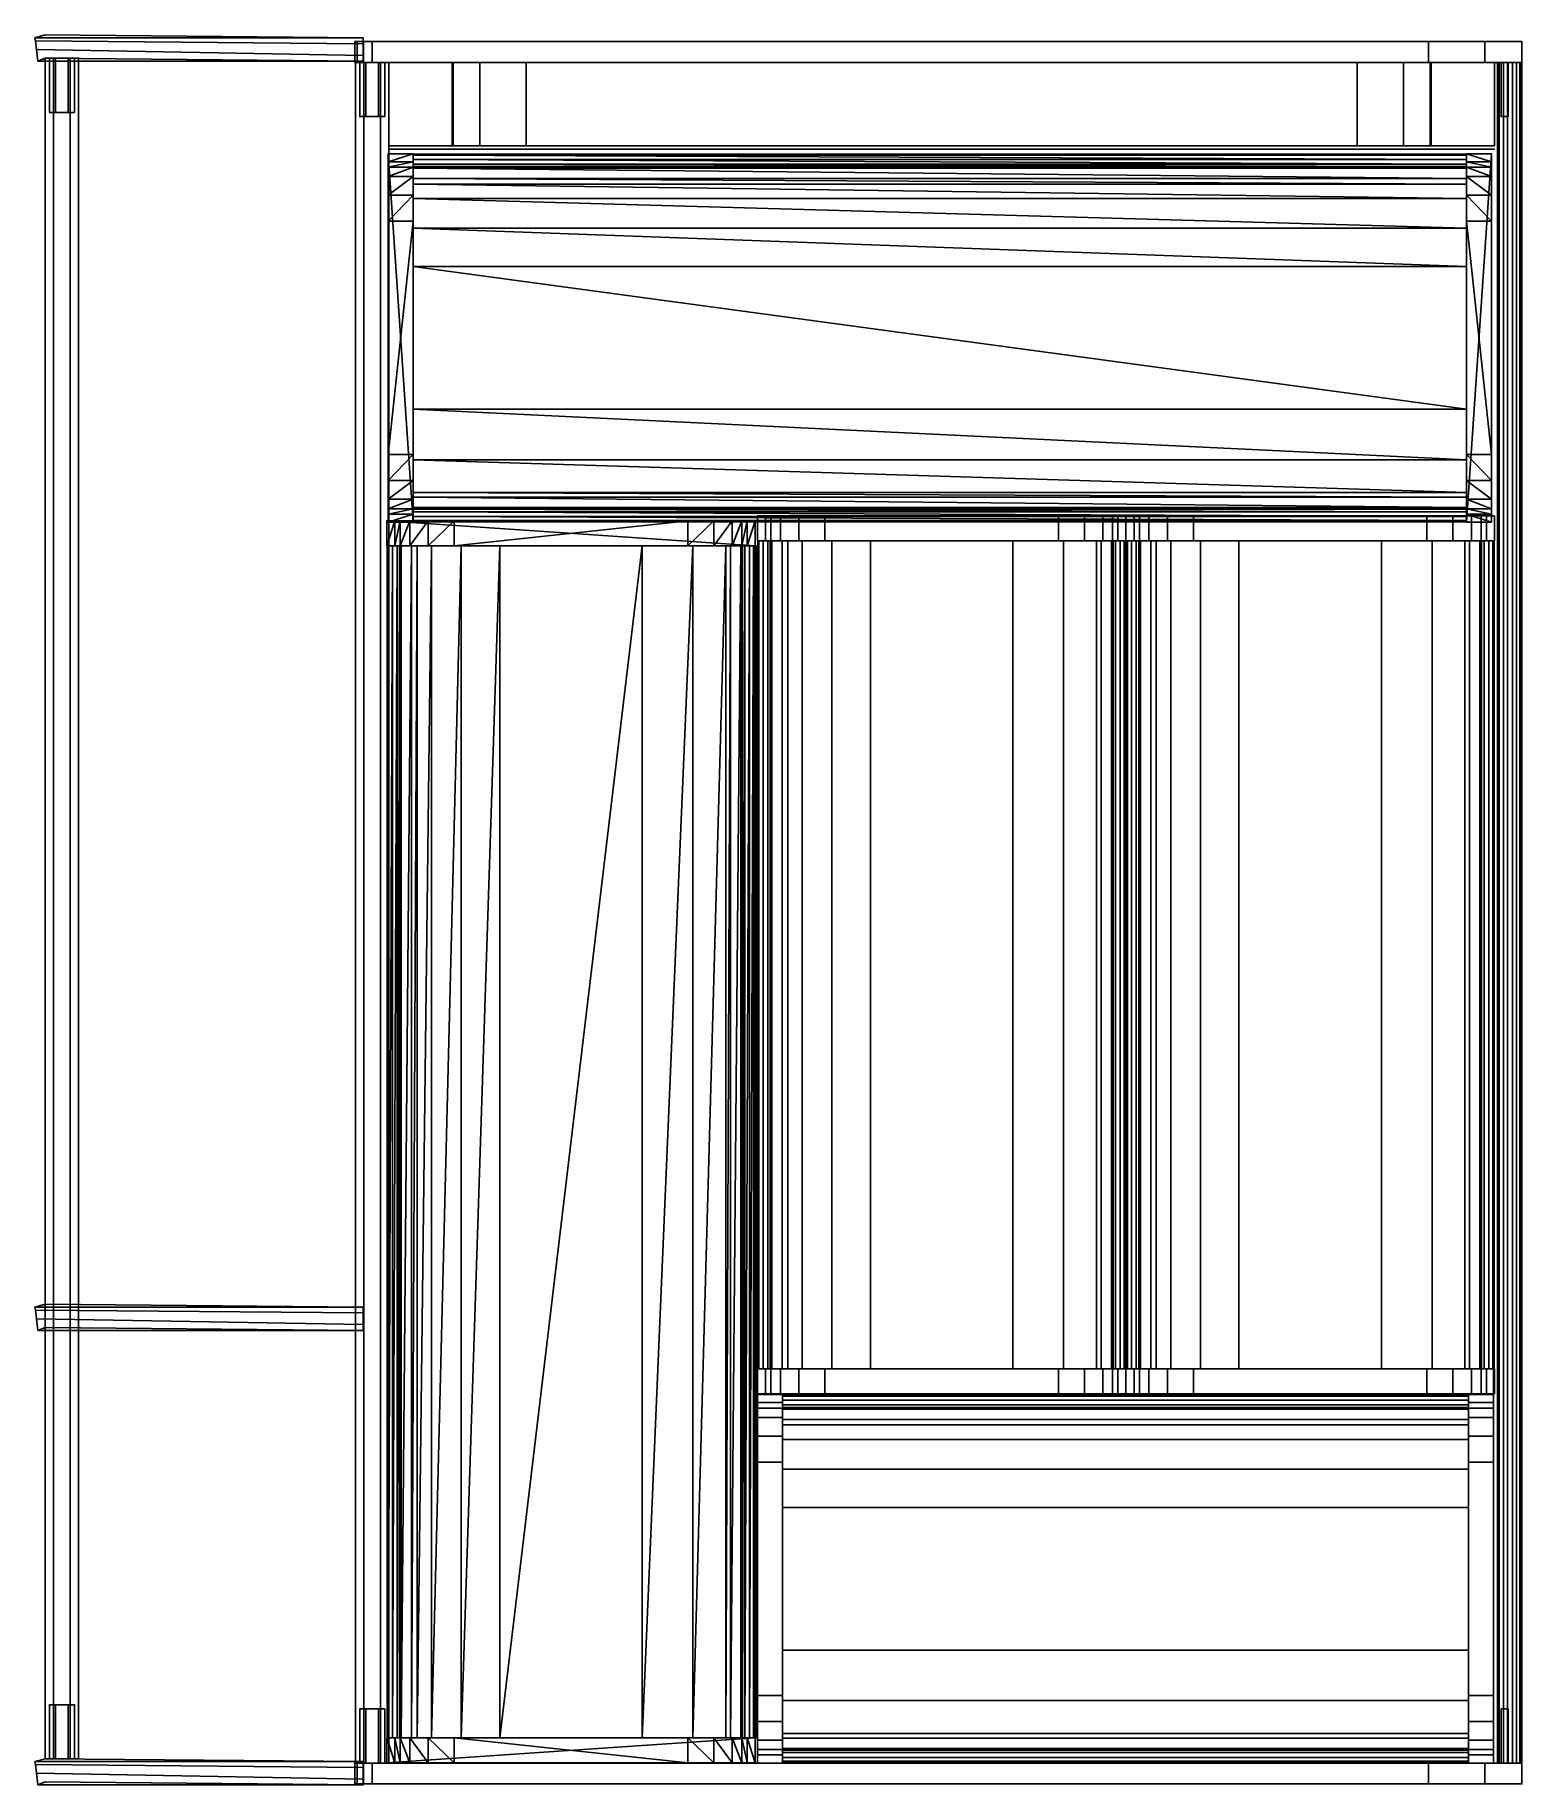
# Model space of a CAD drawing. Extents: x -2 to 354, y -420 to 0.
import ezdxf

# ---------------------------------------------------------------- set-up
doc = ezdxf.new("R2010")
doc.units = 0
doc.layers.get('0').update_dxf_attribs({"linetype": 'CONTINUOUS'})
doc.layers.add('CINZA', color=253, linetype='CONTINUOUS')
doc.layers.add('PRETO', color=253, linetype='CONTINUOUS')

# ---------------------------------------------------------------- blocks, each defined once
blk = doc.blocks.new('DFD')
at = {"layer": 'CINZA'}
for points in [[(266.11, -922.33, 57.09), (13.46, -922.33, 57.09), (266.11, -922.2, 58.08), (266.11, -922.33, 57.09)], [(266.11, -922.2, 58.08), (13.46, -922.33, 57.09), (13.46, -922.2, 58.08), (266.11, -922.2, 58.08)], [(13.46, -922.2, 58.08), (266.11, -922.2, 58.08), (266.11, -922.49, 59.19), (13.46, -922.2, 58.08)], [(13.46, -922.2, 58.08), (266.11, -922.49, 59.19), (13.46, -922.49, 59.19), (13.46, -922.2, 58.08)], [(266.11, -922.49, 59.19), (13.46, -922.49, 59.19), (266.11, -923.48, 59.77), (266.11, -922.49, 59.19)], [(266.11, -923.48, 59.77), (13.46, -922.49, 59.19), (13.46, -923.48, 59.77), (266.11, -923.48, 59.77)], [(266.11, -923.48, 59.77), (13.46, -923.48, 59.77), (266.11, -924.61, 59.91), (266.11, -923.48, 59.77)], [(13.46, -923.48, 59.77), (266.11, -924.61, 59.91), (13.46, -924.61, 59.91), (13.46, -923.48, 59.77)], [(13.46, -924.61, 59.91), (266.11, -924.61, 59.91), (266.11, -925.21, 59.71), (13.46, -924.61, 59.91)], [(13.46, -924.61, 59.91), (266.11, -925.21, 59.71), (13.46, -925.21, 59.71), (13.46, -924.61, 59.91)], [(266.11, -925.21, 59.71), (13.46, -925.21, 59.71), (266.11, -925.6, 59.04), (266.11, -925.21, 59.71)], [(266.11, -925.6, 59.04), (13.46, -925.21, 59.71), (13.46, -925.6, 59.04), (266.11, -925.6, 59.04)], [(266.11, -925.6, 59.04), (13.46, -925.6, 59.04), (266.11, -928.08, 40.79), (266.11, -925.6, 59.04)], [(266.11, -928.08, 40.79), (13.46, -925.6, 59.04), (13.46, -928.08, 40.79), (266.11, -928.08, 40.79)], [(266.11, -928.08, 40.79), (13.46, -928.08, 40.79), (266.11, -929.4, 31.09), (266.11, -928.08, 40.79)], [(266.11, -929.4, 31.09), (13.46, -929.4, 31.09), (266.11, -932.87, 22.27), (266.11, -929.4, 31.09)], [(266.11, -932.87, 22.27), (13.46, -929.4, 31.09), (13.46, -932.87, 22.27), (266.11, -932.87, 22.27)], [(266.11, -932.87, 22.27), (13.46, -932.87, 22.27), (266.11, -940.01, 16.03), (266.11, -932.87, 22.27)], [(266.11, -940.01, 16.03), (13.46, -932.87, 22.27), (13.46, -940.01, 16.03), (266.11, -940.01, 16.03)], [(266.11, -940.01, 16.03), (13.46, -940.01, 16.03), (266.11, -949.22, 13.79), (266.11, -940.01, 16.03)], [(266.11, -949.22, 13.79), (13.46, -940.01, 16.03), (13.46, -949.22, 13.79), (266.11, -949.22, 13.79)], [(266.11, -949.22, 13.79), (13.46, -949.22, 13.79), (266.11, -983.42, 13.79), (266.11, -949.22, 13.79)], [(266.11, -983.42, 13.79), (13.46, -949.22, 13.79), (13.46, -983.42, 13.79), (266.11, -983.42, 13.79)], [(266.11, -983.42, 13.79), (13.46, -983.42, 13.79), (266.11, -995.54, 17.94), (266.11, -983.42, 13.79)], [(266.11, -995.54, 17.94), (13.46, -983.42, 13.79), (13.46, -995.54, 17.94), (266.11, -995.54, 17.94)], [(266.11, -995.54, 17.94), (13.46, -995.54, 17.94), (266.11, -1003.43, 28.02), (266.11, -995.54, 17.94)], [(266.11, -1003.43, 28.02), (13.46, -995.54, 17.94), (13.46, -1003.43, 28.03), (266.11, -1003.43, 28.02)], [(266.11, -1003.43, 28.02), (13.46, -1003.43, 28.03), (266.11, -1004.56, 40.79), (266.11, -1003.43, 28.02)], [(266.11, -1004.56, 40.79), (13.46, -1003.43, 28.03), (13.46, -1004.56, 40.79), (266.11, -1004.56, 40.79)], [(266.11, -1004.56, 40.79), (13.46, -1004.56, 40.79), (266.11, -1007.04, 59.04), (266.11, -1004.56, 40.79)], [(266.11, -1007.04, 59.04), (13.46, -1004.56, 40.79), (13.46, -1007.04, 59.04), (266.11, -1007.04, 59.04)], [(266.11, -1007.04, 59.04), (13.46, -1007.04, 59.04), (266.11, -1007.43, 59.71), (266.11, -1007.04, 59.04)], [(266.11, -1007.43, 59.71), (13.46, -1007.04, 59.04), (13.46, -1007.43, 59.71), (266.11, -1007.43, 59.71)], [(266.11, -1007.43, 59.71), (13.46, -1007.43, 59.71), (266.11, -1008.03, 59.91), (266.11, -1007.43, 59.71)], [(266.11, -1008.03, 59.91), (13.46, -1007.43, 59.71), (13.46, -1008.03, 59.91), (266.11, -1008.03, 59.91)], [(13.46, -1008.03, 59.91), (266.11, -1008.03, 59.91), (266.11, -1009.16, 59.77), (13.46, -1008.03, 59.91)], [(13.46, -1008.03, 59.91), (266.11, -1009.16, 59.77), (13.46, -1009.16, 59.77), (13.46, -1008.03, 59.91)], [(266.11, -1009.16, 59.77), (13.46, -1009.16, 59.77), (266.11, -1010.09, 59.27), (266.11, -1009.16, 59.77)], [(266.11, -1010.09, 59.27), (13.46, -1009.16, 59.77), (13.46, -1010.09, 59.27), (266.11, -1010.09, 59.27)], [(266.11, -1010.09, 59.27), (13.46, -1010.09, 59.27), (266.11, -1010.44, 58.08), (266.11, -1010.09, 59.27)], [(266.11, -1010.44, 58.08), (13.46, -1010.09, 59.27), (13.46, -1010.44, 58.08), (266.11, -1010.44, 58.08)], [(13.46, -1010.44, 58.08), (266.11, -1010.44, 58.08), (266.11, -1010.31, 57.09), (13.46, -1010.44, 58.08)], [(13.46, -1010.44, 58.08), (266.11, -1010.31, 57.09), (13.46, -1010.31, 57.09), (13.46, -1010.44, 58.08)]]:
    blk.add_3dface(points, dxfattribs=at)
at = {"layer": 'PRETO'}
for points in [[(7.46, -1010.52, 54.2), (7.46, -922.12, 54.2), (7.46, -924.06, 40.37), (7.46, -1010.52, 54.2)], [(7.46, -1010.52, 60.3), (7.46, -922.12, 60.3), (7.46, -1010.52, 54.2), (7.46, -1010.52, 60.3)], [(7.46, -1010.52, 54.2), (7.46, -922.12, 60.3), (7.46, -922.12, 54.2), (7.46, -1010.52, 54.2)], [(13.46, -922.12, 60.3), (7.46, -922.12, 60.3), (7.46, -922.12, 54.2), (13.46, -922.12, 60.3)], [(13.46, -922.12, 60.3), (7.46, -922.12, 54.2), (13.46, -922.12, 54.2), (13.46, -922.12, 60.3)], [(7.46, -922.12, 54.2), (13.46, -922.12, 54.2), (7.46, -924.06, 40.37), (7.46, -922.12, 54.2)], [(7.46, -924.06, 40.37), (13.46, -922.12, 54.2), (13.46, -924.06, 40.37), (7.46, -924.06, 40.37)], [(7.46, -1010.52, 60.3), (13.46, -1010.52, 60.3), (7.46, -922.12, 60.3), (7.46, -1010.52, 60.3)], [(7.46, -922.12, 60.3), (13.46, -1010.52, 60.3), (13.46, -922.12, 60.3), (7.46, -922.12, 60.3)], [(13.46, -922.12, 60.3), (7.46, -922.12, 60.3), (7.46, -922.12, 54.2), (13.46, -922.12, 60.3)], [(13.46, -922.12, 60.3), (7.46, -922.12, 54.2), (13.46, -922.12, 54.2), (13.46, -922.12, 60.3)], [(13.46, -922.12, 54.2), (13.46, -1010.52, 54.2), (13.46, -924.06, 40.37), (13.46, -922.12, 54.2)], [(13.46, -922.12, 60.3), (13.46, -1010.52, 60.3), (13.46, -1010.52, 54.2), (13.46, -922.12, 60.3)], [(13.46, -922.12, 60.3), (13.46, -1010.52, 54.2), (13.46, -922.12, 54.2), (13.46, -922.12, 60.3)], [(266.11, -1010.52, 54.2), (266.11, -922.12, 54.2), (266.11, -924.06, 40.37), (266.11, -1010.52, 54.2)], [(266.11, -1010.52, 60.3), (266.11, -922.12, 60.3), (266.11, -1010.52, 54.2), (266.11, -1010.52, 60.3)], [(266.11, -1010.52, 54.2), (266.11, -922.12, 60.3), (266.11, -922.12, 54.2), (266.11, -1010.52, 54.2)], [(266.11, -922.12, 60.3), (272.11, -922.12, 60.3), (272.11, -922.12, 54.2), (266.11, -922.12, 60.3)], [(266.11, -922.12, 60.3), (272.11, -922.12, 54.2), (266.11, -922.12, 54.2), (266.11, -922.12, 60.3)], [(266.11, -922.12, 54.2), (272.11, -922.12, 54.2), (272.11, -924.06, 40.37), (266.11, -922.12, 54.2)], [(266.11, -922.12, 54.2), (272.11, -924.06, 40.37), (266.11, -924.06, 40.37), (266.11, -922.12, 54.2)], [(266.11, -1010.52, 60.3), (272.11, -1010.52, 60.3), (272.11, -922.12, 60.3), (266.11, -1010.52, 60.3)], [(266.11, -1010.52, 60.3), (272.11, -922.12, 60.3), (266.11, -922.12, 60.3), (266.11, -1010.52, 60.3)], [(266.11, -922.12, 60.3), (272.11, -922.12, 60.3), (272.11, -922.12, 54.2), (266.11, -922.12, 60.3)], [(266.11, -922.12, 60.3), (272.11, -922.12, 54.2), (266.11, -922.12, 54.2), (266.11, -922.12, 60.3)], [(272.11, -922.12, 54.2), (272.11, -1010.52, 54.2), (272.11, -924.06, 40.37), (272.11, -922.12, 54.2)], [(272.11, -922.12, 60.3), (272.11, -1010.52, 60.3), (272.11, -1010.52, 54.2), (272.11, -922.12, 60.3)], [(272.11, -922.12, 60.3), (272.11, -1010.52, 54.2), (272.11, -922.12, 54.2), (272.11, -922.12, 60.3)], [(7.46, -1008.58, 40.37), (7.46, -924.06, 40.37), (7.46, -1007.29, 31.2), (7.46, -1008.58, 40.37)], [(7.46, -1007.29, 31.2), (7.46, -924.06, 40.37), (7.46, -925.35, 31.2), (7.46, -1007.29, 31.2)], [(7.46, -1010.52, 54.2), (7.46, -924.06, 40.37), (7.46, -1008.58, 40.37), (7.46, -1010.52, 54.2)], [(7.46, -924.06, 40.37), (13.46, -924.06, 40.37), (7.46, -925.35, 31.2), (7.46, -924.06, 40.37)], [(7.46, -925.35, 31.2), (13.46, -924.06, 40.37), (13.46, -925.35, 31.2), (7.46, -925.35, 31.2)], [(7.46, -925.35, 31.2), (13.46, -925.35, 31.2), (7.46, -927.63, 23.71), (7.46, -925.35, 31.2)], [(7.46, -927.63, 23.71), (13.46, -925.35, 31.2), (13.46, -927.63, 23.71), (7.46, -927.63, 23.71)], [(7.46, -1007.29, 31.2), (7.46, -925.35, 31.2), (7.46, -927.63, 23.71), (7.46, -1007.29, 31.2)], [(7.46, -927.63, 23.71), (13.46, -927.63, 23.71), (7.46, -932.09, 17.28), (7.46, -927.63, 23.71)], [(7.46, -932.09, 17.28), (13.46, -927.63, 23.71), (13.46, -932.09, 17.28), (7.46, -932.09, 17.28)], [(7.46, -1007.29, 31.2), (7.46, -927.63, 23.71), (7.46, -1005.01, 23.71), (7.46, -1007.29, 31.2)], [(7.46, -1005.01, 23.71), (7.46, -927.63, 23.71), (7.46, -932.09, 17.28), (7.46, -1005.01, 23.71)], [(13.46, -924.06, 40.37), (13.46, -1008.58, 40.37), (13.46, -1007.29, 31.2), (13.46, -924.06, 40.37)], [(13.46, -924.06, 40.37), (13.46, -1007.29, 31.2), (13.46, -925.35, 31.2), (13.46, -924.06, 40.37)], [(13.46, -924.06, 40.37), (13.46, -1010.52, 54.2), (13.46, -1008.58, 40.37), (13.46, -924.06, 40.37)], [(13.46, -925.35, 31.2), (13.46, -1007.29, 31.2), (13.46, -927.63, 23.71), (13.46, -925.35, 31.2)], [(13.46, -927.63, 23.71), (13.46, -1007.29, 31.2), (13.46, -1005.01, 23.71), (13.46, -927.63, 23.71)], [(13.46, -927.63, 23.71), (13.46, -1005.01, 23.71), (13.46, -932.09, 17.28), (13.46, -927.63, 23.71)], [(266.11, -1008.58, 40.37), (266.11, -924.06, 40.37), (266.11, -1007.29, 31.2), (266.11, -1008.58, 40.37)], [(266.11, -1007.29, 31.2), (266.11, -924.06, 40.37), (266.11, -925.35, 31.2), (266.11, -1007.29, 31.2)], [(266.11, -1010.52, 54.2), (266.11, -924.06, 40.37), (266.11, -1008.58, 40.37), (266.11, -1010.52, 54.2)], [(266.11, -924.06, 40.37), (272.11, -924.06, 40.37), (272.11, -925.35, 31.2), (266.11, -924.06, 40.37)], [(266.11, -924.06, 40.37), (272.11, -925.35, 31.2), (266.11, -925.35, 31.2), (266.11, -924.06, 40.37)], [(266.11, -925.35, 31.2), (272.11, -925.35, 31.2), (272.11, -927.63, 23.71), (266.11, -925.35, 31.2)], [(266.11, -925.35, 31.2), (272.11, -927.63, 23.71), (266.11, -927.63, 23.71), (266.11, -925.35, 31.2)], [(266.11, -1007.29, 31.2), (266.11, -925.35, 31.2), (266.11, -927.63, 23.71), (266.11, -1007.29, 31.2)], [(266.11, -927.63, 23.71), (272.11, -927.63, 23.71), (272.11, -932.09, 17.28), (266.11, -927.63, 23.71)], [(266.11, -927.63, 23.71), (272.11, -932.09, 17.28), (266.11, -932.09, 17.28), (266.11, -927.63, 23.71)], [(266.11, -1007.29, 31.2), (266.11, -927.63, 23.71), (266.11, -1005.01, 23.71), (266.11, -1007.29, 31.2)], [(266.11, -1005.01, 23.71), (266.11, -927.63, 23.71), (266.11, -932.09, 17.28), (266.11, -1005.01, 23.71)], [(272.11, -924.06, 40.37), (272.11, -1008.58, 40.37), (272.11, -1007.29, 31.2), (272.11, -924.06, 40.37)], [(272.11, -924.06, 40.37), (272.11, -1007.29, 31.2), (272.11, -925.35, 31.2), (272.11, -924.06, 40.37)], [(272.11, -924.06, 40.37), (272.11, -1010.52, 54.2), (272.11, -1008.58, 40.37), (272.11, -924.06, 40.37)], [(272.11, -925.35, 31.2), (272.11, -1007.29, 31.2), (272.11, -927.63, 23.71), (272.11, -925.35, 31.2)], [(272.11, -927.63, 23.71), (272.11, -1007.29, 31.2), (272.11, -1005.01, 23.71), (272.11, -927.63, 23.71)], [(272.11, -927.63, 23.71), (272.11, -1005.01, 23.71), (272.11, -932.09, 17.28), (272.11, -927.63, 23.71)], [(7.46, -932.09, 17.28), (13.46, -932.09, 17.28), (7.46, -938.32, 12.54), (7.46, -932.09, 17.28)], [(7.46, -938.32, 12.54), (13.46, -932.09, 17.28), (13.46, -938.32, 12.54), (7.46, -938.32, 12.54)], [(7.46, -1005.01, 23.71), (7.46, -932.09, 17.28), (7.46, -1000.55, 17.28), (7.46, -1005.01, 23.71)], [(7.46, -1000.55, 17.28), (7.46, -932.09, 17.28), (7.46, -938.32, 12.54), (7.46, -1000.55, 17.28)], [(13.46, -932.09, 17.28), (13.46, -1005.01, 23.71), (13.46, -1000.55, 17.28), (13.46, -932.09, 17.28)], [(13.46, -932.09, 17.28), (13.46, -1000.55, 17.28), (13.46, -938.32, 12.54), (13.46, -932.09, 17.28)], [(266.11, -932.09, 17.28), (272.11, -932.09, 17.28), (272.11, -938.32, 12.54), (266.11, -932.09, 17.28)], [(266.11, -932.09, 17.28), (272.11, -938.32, 12.54), (266.11, -938.32, 12.54), (266.11, -932.09, 17.28)], [(266.11, -1005.01, 23.71), (266.11, -932.09, 17.28), (266.11, -1000.55, 17.28), (266.11, -1005.01, 23.71)], [(266.11, -1000.55, 17.28), (266.11, -932.09, 17.28), (266.11, -938.32, 12.54), (266.11, -1000.55, 17.28)], [(272.11, -932.09, 17.28), (272.11, -1005.01, 23.71), (272.11, -1000.55, 17.28), (272.11, -932.09, 17.28)], [(272.11, -932.09, 17.28), (272.11, -1000.55, 17.28), (272.11, -938.32, 12.54), (272.11, -932.09, 17.28)], [(7.46, -938.32, 12.54), (13.46, -938.32, 12.54), (7.46, -994.32, 12.54), (7.46, -938.32, 12.54)], [(7.46, -994.32, 12.54), (13.46, -938.32, 12.54), (13.46, -994.32, 12.54), (7.46, -994.32, 12.54)], [(7.46, -1000.55, 17.28), (7.46, -938.32, 12.54), (7.46, -994.32, 12.54), (7.46, -1000.55, 17.28)], [(13.46, -938.32, 12.54), (13.46, -1000.55, 17.28), (13.46, -994.32, 12.54), (13.46, -938.32, 12.54)], [(266.11, -938.32, 12.54), (272.11, -938.32, 12.54), (272.11, -994.32, 12.54), (266.11, -938.32, 12.54)], [(266.11, -938.32, 12.54), (272.11, -994.32, 12.54), (266.11, -994.32, 12.54), (266.11, -938.32, 12.54)], [(266.11, -1000.55, 17.28), (266.11, -938.32, 12.54), (266.11, -994.32, 12.54), (266.11, -1000.55, 17.28)], [(272.11, -938.32, 12.54), (272.11, -1000.55, 17.28), (272.11, -994.32, 12.54), (272.11, -938.32, 12.54)], [(7.46, -994.32, 12.54), (13.46, -994.32, 12.54), (7.46, -1000.55, 17.28), (7.46, -994.32, 12.54)], [(7.46, -1000.55, 17.28), (13.46, -994.32, 12.54), (13.46, -1000.55, 17.28), (7.46, -1000.55, 17.28)], [(266.11, -994.32, 12.54), (272.11, -994.32, 12.54), (272.11, -1000.55, 17.28), (266.11, -994.32, 12.54)], [(266.11, -994.32, 12.54), (272.11, -1000.55, 17.28), (266.11, -1000.55, 17.28), (266.11, -994.32, 12.54)], [(7.46, -1000.55, 17.28), (13.46, -1000.55, 17.28), (7.46, -1005.01, 23.71), (7.46, -1000.55, 17.28)], [(7.46, -1005.01, 23.71), (13.46, -1000.55, 17.28), (13.46, -1005.01, 23.71), (7.46, -1005.01, 23.71)], [(266.11, -1000.55, 17.28), (272.11, -1000.55, 17.28), (272.11, -1005.01, 23.71), (266.11, -1000.55, 17.28)], [(266.11, -1000.55, 17.28), (272.11, -1005.01, 23.71), (266.11, -1005.01, 23.71), (266.11, -1000.55, 17.28)], [(7.46, -1004.52, 54.2), (7.46, -1010.52, 54.2), (7.46, -1010.52, 60.3), (7.46, -1004.52, 54.2)], [(7.46, -1004.52, 54.2), (7.46, -1010.52, 60.3), (7.46, -1004.52, 60.3), (7.46, -1004.52, 54.2)], [(7.46, -1005.01, 23.71), (13.46, -1005.01, 23.71), (7.46, -1007.29, 31.2), (7.46, -1005.01, 23.71)], [(7.46, -1007.29, 31.2), (13.46, -1005.01, 23.71), (13.46, -1007.29, 31.2), (7.46, -1007.29, 31.2)], [(13.46, -1007.29, 31.2), (7.46, -1007.29, 31.2), (7.46, -1008.58, 40.37), (13.46, -1007.29, 31.2)], [(13.46, -1007.29, 31.2), (7.46, -1008.58, 40.37), (13.46, -1008.58, 40.37), (13.46, -1007.29, 31.2)], [(266.11, -1005.01, 23.71), (272.11, -1005.01, 23.71), (272.11, -1007.29, 31.2), (266.11, -1005.01, 23.71)], [(266.11, -1005.01, 23.71), (272.11, -1007.29, 31.2), (266.11, -1007.29, 31.2), (266.11, -1005.01, 23.71)], [(266.11, -1007.29, 31.2), (272.11, -1007.29, 31.2), (272.11, -1008.58, 40.37), (266.11, -1007.29, 31.2)], [(266.11, -1007.29, 31.2), (272.11, -1008.58, 40.37), (266.11, -1008.58, 40.37), (266.11, -1007.29, 31.2)], [(13.46, -1008.58, 40.37), (7.46, -1008.58, 40.37), (7.46, -1010.52, 54.2), (13.46, -1008.58, 40.37)], [(13.46, -1008.58, 40.37), (7.46, -1010.52, 54.2), (13.46, -1010.52, 54.2), (13.46, -1008.58, 40.37)], [(13.46, -1010.52, 54.2), (7.46, -1010.52, 54.2), (7.46, -1010.52, 60.3), (13.46, -1010.52, 54.2)], [(13.46, -1010.52, 54.2), (7.46, -1010.52, 60.3), (13.46, -1010.52, 60.3), (13.46, -1010.52, 54.2)], [(266.11, -1008.58, 40.37), (272.11, -1008.58, 40.37), (272.11, -1010.52, 54.2), (266.11, -1008.58, 40.37)], [(266.11, -1008.58, 40.37), (272.11, -1010.52, 54.2), (266.11, -1010.52, 54.2), (266.11, -1008.58, 40.37)], [(266.11, -1010.52, 54.2), (272.11, -1010.52, 54.2), (272.11, -1010.52, 60.3), (266.11, -1010.52, 54.2)], [(266.11, -1010.52, 54.2), (272.11, -1010.52, 60.3), (266.11, -1010.52, 60.3), (266.11, -1010.52, 54.2)]]:
    blk.add_3dface(points, dxfattribs=at)
blk = doc.blocks.new('848')
at = {"layer": 'CINZA'}
for points in [[(-336.04, -317.82, 57.09), (-336.04, -31.8, 57.09), (-336.17, -31.8, 58.08), (-336.04, -317.82, 57.09)], [(-336.04, -317.82, 57.09), (-336.17, -31.8, 58.08), (-336.17, -317.82, 58.08), (-336.04, -317.82, 57.09)], [(-336.17, -31.8, 58.08), (-336.17, -317.82, 58.08), (-335.88, -31.8, 59.19), (-336.17, -31.8, 58.08)], [(-335.88, -31.8, 59.19), (-336.17, -317.82, 58.08), (-335.88, -317.82, 59.19), (-335.88, -31.8, 59.19)], [(-335.88, -31.8, 59.19), (-335.88, -317.82, 59.19), (-334.89, -31.8, 59.77), (-335.88, -31.8, 59.19)], [(-334.89, -31.8, 59.77), (-335.88, -317.82, 59.19), (-334.89, -317.82, 59.77), (-334.89, -31.8, 59.77)], [(-334.89, -317.82, 59.77), (-334.89, -31.8, 59.77), (-333.76, -31.8, 59.91), (-334.89, -317.82, 59.77)], [(-334.89, -317.82, 59.77), (-333.76, -31.8, 59.91), (-333.76, -317.82, 59.91), (-334.89, -317.82, 59.77)], [(-333.76, -31.8, 59.91), (-333.76, -317.82, 59.91), (-333.16, -31.8, 59.71), (-333.76, -31.8, 59.91)], [(-333.16, -31.8, 59.71), (-333.76, -317.82, 59.91), (-333.16, -317.82, 59.71), (-333.16, -31.8, 59.71)], [(-333.16, -31.8, 59.71), (-333.16, -317.82, 59.71), (-332.77, -31.8, 59.04), (-333.16, -31.8, 59.71)], [(-332.77, -31.8, 59.04), (-333.16, -317.82, 59.71), (-332.77, -317.82, 59.04), (-332.77, -31.8, 59.04)], [(-332.77, -31.8, 59.04), (-332.77, -317.82, 59.04), (-330.29, -31.8, 40.79), (-332.77, -31.8, 59.04)], [(-330.29, -31.8, 40.79), (-332.77, -317.82, 59.04), (-330.29, -317.82, 40.79), (-330.29, -31.8, 40.79)], [(-330.29, -31.8, 40.79), (-330.29, -317.82, 40.79), (-328.97, -31.8, 31.09), (-330.29, -31.8, 40.79)], [(-328.97, -31.8, 31.09), (-330.29, -317.82, 40.79), (-328.97, -317.82, 31.09), (-328.97, -31.8, 31.09)], [(-328.97, -31.8, 31.09), (-328.97, -317.82, 31.09), (-325.5, -31.8, 22.27), (-328.97, -31.8, 31.09)], [(-325.5, -31.8, 22.27), (-328.97, -317.82, 31.09), (-325.5, -317.82, 22.27), (-325.5, -31.8, 22.27)], [(-325.5, -31.8, 22.27), (-325.5, -317.82, 22.27), (-318.36, -31.8, 16.03), (-325.5, -31.8, 22.27)], [(-318.36, -31.8, 16.03), (-325.5, -317.82, 22.27), (-318.36, -317.82, 16.03), (-318.36, -31.8, 16.03)], [(-318.36, -31.8, 16.03), (-318.36, -317.82, 16.03), (-309.15, -31.8, 13.79), (-318.36, -31.8, 16.03)], [(-309.15, -31.8, 13.79), (-318.36, -317.82, 16.03), (-309.15, -317.82, 13.79), (-309.15, -31.8, 13.79)], [(-309.15, -31.8, 13.79), (-309.15, -317.82, 13.79), (-274.95, -31.8, 13.79), (-309.15, -31.8, 13.79)], [(-274.95, -31.8, 13.79), (-309.15, -317.82, 13.79), (-274.95, -317.82, 13.79), (-274.95, -31.8, 13.79)], [(-274.95, -31.8, 13.79), (-274.95, -317.82, 13.79), (-262.83, -31.8, 17.94), (-274.95, -31.8, 13.79)], [(-262.83, -31.8, 17.94), (-274.95, -317.82, 13.79), (-262.83, -317.82, 17.94), (-262.83, -31.8, 17.94)], [(-262.83, -31.8, 17.94), (-262.83, -317.82, 17.94), (-254.94, -31.8, 28.02), (-262.83, -31.8, 17.94)], [(-254.94, -31.8, 28.02), (-262.83, -317.82, 17.94), (-254.94, -317.82, 28.03), (-254.94, -31.8, 28.02)], [(-254.94, -31.8, 28.02), (-254.94, -317.82, 28.03), (-253.81, -31.8, 40.79), (-254.94, -31.8, 28.02)], [(-253.81, -31.8, 40.79), (-254.94, -317.82, 28.03), (-253.81, -317.82, 40.79), (-253.81, -31.8, 40.79)], [(-253.81, -31.8, 40.79), (-253.81, -317.82, 40.79), (-251.33, -31.8, 59.04), (-253.81, -31.8, 40.79)], [(-251.33, -31.8, 59.04), (-253.81, -317.82, 40.79), (-251.33, -317.82, 59.04), (-251.33, -31.8, 59.04)], [(-251.33, -31.8, 59.04), (-251.33, -317.82, 59.04), (-250.94, -31.8, 59.71), (-251.33, -31.8, 59.04)], [(-250.94, -31.8, 59.71), (-251.33, -317.82, 59.04), (-250.94, -317.82, 59.71), (-250.94, -31.8, 59.71)], [(-250.94, -31.8, 59.71), (-250.94, -317.82, 59.71), (-250.34, -31.8, 59.91), (-250.94, -31.8, 59.71)], [(-250.94, -317.82, 59.71), (-250.34, -31.8, 59.91), (-250.34, -317.82, 59.91), (-250.94, -317.82, 59.71)], [(-250.34, -31.8, 59.91), (-250.34, -317.82, 59.91), (-249.21, -31.8, 59.77), (-250.34, -31.8, 59.91)], [(-250.34, -317.82, 59.91), (-249.21, -31.8, 59.77), (-249.21, -317.82, 59.77), (-250.34, -317.82, 59.91)], [(-249.21, -31.8, 59.77), (-249.21, -317.82, 59.77), (-248.28, -31.8, 59.27), (-249.21, -31.8, 59.77)], [(-248.28, -31.8, 59.27), (-249.21, -317.82, 59.77), (-248.28, -317.82, 59.27), (-248.28, -31.8, 59.27)], [(-248.28, -317.82, 59.27), (-248.28, -31.8, 59.27), (-247.93, -31.8, 58.08), (-248.28, -317.82, 59.27)], [(-248.28, -317.82, 59.27), (-247.93, -31.8, 58.08), (-247.93, -317.82, 58.08), (-248.28, -317.82, 59.27)], [(-247.93, -31.8, 58.08), (-247.93, -317.82, 58.08), (-248.06, -31.8, 57.09), (-247.93, -31.8, 58.08)], [(-248.06, -31.8, 57.09), (-247.93, -317.82, 58.08), (-248.06, -317.82, 57.09), (-248.06, -31.8, 57.09)], [(-247.77, -31.8, 58.08), (-247.64, -317.82, 57.09), (-247.77, -317.82, 58.08), (-247.77, -31.8, 58.08)], [(-247.77, -317.82, 58.08), (-247.77, -31.8, 58.08), (-247.48, -31.8, 59.19), (-247.77, -317.82, 58.08)], [(-247.77, -317.82, 58.08), (-247.48, -31.8, 59.19), (-247.48, -317.82, 59.19), (-247.77, -317.82, 58.08)]]:
    blk.add_3dface(points, dxfattribs=at)
at = {"layer": 'PRETO'}
for points in [[(-336.25, -25.8, 60.3), (-247.85, -25.8, 60.3), (-247.85, -25.8, 54.2), (-336.25, -25.8, 60.3)], [(-336.25, -25.8, 60.3), (-247.85, -25.8, 54.2), (-336.25, -25.8, 54.2), (-336.25, -25.8, 60.3)], [(-336.25, -25.8, 54.2), (-247.85, -25.8, 54.2), (-334.31, -25.8, 40.37), (-336.25, -25.8, 54.2)], [(-336.25, -31.8, 60.3), (-336.25, -25.8, 60.3), (-336.25, -25.8, 54.2), (-336.25, -31.8, 60.3)], [(-336.25, -31.8, 60.3), (-336.25, -25.8, 54.2), (-336.25, -31.8, 54.2), (-336.25, -31.8, 60.3)], [(-336.25, -31.8, 54.2), (-336.25, -25.8, 54.2), (-334.31, -25.8, 40.37), (-336.25, -31.8, 54.2)], [(-336.25, -31.8, 54.2), (-334.31, -25.8, 40.37), (-334.31, -31.8, 40.37), (-336.25, -31.8, 54.2)], [(-247.85, -31.8, 60.3), (-247.85, -25.8, 60.3), (-336.25, -25.8, 60.3), (-247.85, -31.8, 60.3)], [(-247.85, -31.8, 60.3), (-336.25, -25.8, 60.3), (-336.25, -31.8, 60.3), (-247.85, -31.8, 60.3)], [(-334.31, -25.8, 40.37), (-249.79, -25.8, 40.37), (-251.08, -25.8, 31.2), (-334.31, -25.8, 40.37)], [(-334.31, -25.8, 40.37), (-251.08, -25.8, 31.2), (-333.02, -25.8, 31.2), (-334.31, -25.8, 40.37)], [(-334.31, -25.8, 40.37), (-247.85, -25.8, 54.2), (-249.79, -25.8, 40.37), (-334.31, -25.8, 40.37)], [(-334.31, -31.8, 40.37), (-334.31, -25.8, 40.37), (-333.02, -25.8, 31.2), (-334.31, -31.8, 40.37)], [(-334.31, -31.8, 40.37), (-333.02, -25.8, 31.2), (-333.02, -31.8, 31.2), (-334.31, -31.8, 40.37)], [(-333.02, -31.8, 31.2), (-333.02, -25.8, 31.2), (-330.74, -25.8, 23.71), (-333.02, -31.8, 31.2)], [(-333.02, -31.8, 31.2), (-330.74, -25.8, 23.71), (-330.74, -31.8, 23.71), (-333.02, -31.8, 31.2)], [(-333.02, -25.8, 31.2), (-251.08, -25.8, 31.2), (-330.74, -25.8, 23.71), (-333.02, -25.8, 31.2)], [(-330.74, -31.8, 23.71), (-330.74, -25.8, 23.71), (-326.28, -25.8, 17.28), (-330.74, -31.8, 23.71)], [(-330.74, -31.8, 23.71), (-326.28, -25.8, 17.28), (-326.28, -31.8, 17.28), (-330.74, -31.8, 23.71)], [(-330.74, -25.8, 23.71), (-251.08, -25.8, 31.2), (-253.36, -25.8, 23.71), (-330.74, -25.8, 23.71)], [(-330.74, -25.8, 23.71), (-253.36, -25.8, 23.71), (-326.28, -25.8, 17.28), (-330.74, -25.8, 23.71)], [(-326.28, -31.8, 17.28), (-326.28, -25.8, 17.28), (-320.05, -25.8, 12.54), (-326.28, -31.8, 17.28)], [(-326.28, -31.8, 17.28), (-320.05, -25.8, 12.54), (-320.05, -31.8, 12.54), (-326.28, -31.8, 17.28)], [(-326.28, -25.8, 17.28), (-253.36, -25.8, 23.71), (-257.82, -25.8, 17.28), (-326.28, -25.8, 17.28)], [(-326.28, -25.8, 17.28), (-257.82, -25.8, 17.28), (-320.05, -25.8, 12.54), (-326.28, -25.8, 17.28)], [(-320.05, -31.8, 12.54), (-320.05, -25.8, 12.54), (-264.05, -25.8, 12.54), (-320.05, -31.8, 12.54)], [(-320.05, -31.8, 12.54), (-264.05, -25.8, 12.54), (-264.05, -31.8, 12.54), (-320.05, -31.8, 12.54)], [(-320.05, -25.8, 12.54), (-257.82, -25.8, 17.28), (-264.05, -25.8, 12.54), (-320.05, -25.8, 12.54)], [(-264.05, -31.8, 12.54), (-264.05, -25.8, 12.54), (-257.82, -25.8, 17.28), (-264.05, -31.8, 12.54)], [(-264.05, -31.8, 12.54), (-257.82, -25.8, 17.28), (-257.82, -31.8, 17.28), (-264.05, -31.8, 12.54)], [(-257.82, -31.8, 17.28), (-257.82, -25.8, 17.28), (-253.36, -25.8, 23.71), (-257.82, -31.8, 17.28)], [(-257.82, -31.8, 17.28), (-253.36, -25.8, 23.71), (-253.36, -31.8, 23.71), (-257.82, -31.8, 17.28)], [(-253.36, -31.8, 23.71), (-253.36, -25.8, 23.71), (-251.08, -25.8, 31.2), (-253.36, -31.8, 23.71)], [(-253.36, -31.8, 23.71), (-251.08, -25.8, 31.2), (-251.08, -31.8, 31.2), (-253.36, -31.8, 23.71)], [(-251.08, -31.8, 31.2), (-251.08, -25.8, 31.2), (-249.79, -25.8, 40.37), (-251.08, -31.8, 31.2)], [(-251.08, -31.8, 31.2), (-249.79, -25.8, 40.37), (-249.79, -31.8, 40.37), (-251.08, -31.8, 31.2)], [(-249.79, -31.8, 40.37), (-249.79, -25.8, 40.37), (-247.85, -25.8, 54.2), (-249.79, -31.8, 40.37)], [(-249.79, -31.8, 40.37), (-247.85, -25.8, 54.2), (-247.85, -31.8, 54.2), (-249.79, -31.8, 40.37)], [(-247.85, -31.8, 54.2), (-247.85, -25.8, 54.2), (-247.85, -25.8, 60.3), (-247.85, -31.8, 54.2)], [(-247.85, -31.8, 54.2), (-247.85, -25.8, 60.3), (-247.85, -31.8, 60.3), (-247.85, -31.8, 54.2)], [(-247.85, -31.8, 60.3), (-247.85, -25.8, 60.3), (-247.85, -25.8, 54.2), (-247.85, -31.8, 60.3)], [(-247.85, -31.8, 60.3), (-247.85, -25.8, 54.2), (-247.85, -31.8, 54.2), (-247.85, -31.8, 60.3)], [(-247.85, -31.8, 60.3), (-336.25, -31.8, 60.3), (-247.85, -31.8, 54.2), (-247.85, -31.8, 60.3)], [(-247.85, -31.8, 54.2), (-336.25, -31.8, 60.3), (-336.25, -31.8, 54.2), (-247.85, -31.8, 54.2)], [(-247.85, -31.8, 54.2), (-336.25, -31.8, 54.2), (-334.31, -31.8, 40.37), (-247.85, -31.8, 54.2)], [(-249.79, -31.8, 40.37), (-334.31, -31.8, 40.37), (-251.08, -31.8, 31.2), (-249.79, -31.8, 40.37)], [(-251.08, -31.8, 31.2), (-334.31, -31.8, 40.37), (-333.02, -31.8, 31.2), (-251.08, -31.8, 31.2)], [(-247.85, -31.8, 54.2), (-334.31, -31.8, 40.37), (-249.79, -31.8, 40.37), (-247.85, -31.8, 54.2)], [(-251.08, -31.8, 31.2), (-333.02, -31.8, 31.2), (-330.74, -31.8, 23.71), (-251.08, -31.8, 31.2)], [(-251.08, -31.8, 31.2), (-330.74, -31.8, 23.71), (-253.36, -31.8, 23.71), (-251.08, -31.8, 31.2)], [(-253.36, -31.8, 23.71), (-330.74, -31.8, 23.71), (-326.28, -31.8, 17.28), (-253.36, -31.8, 23.71)], [(-253.36, -31.8, 23.71), (-326.28, -31.8, 17.28), (-257.82, -31.8, 17.28), (-253.36, -31.8, 23.71)], [(-257.82, -31.8, 17.28), (-326.28, -31.8, 17.28), (-320.05, -31.8, 12.54), (-257.82, -31.8, 17.28)], [(-257.82, -31.8, 17.28), (-320.05, -31.8, 12.54), (-264.05, -31.8, 12.54), (-257.82, -31.8, 17.28)], [(-336.25, -317.82, 60.3), (-247.85, -317.82, 60.3), (-247.85, -317.82, 54.2), (-336.25, -317.82, 60.3)], [(-336.25, -317.82, 60.3), (-247.85, -317.82, 54.2), (-336.25, -317.82, 54.2), (-336.25, -317.82, 60.3)], [(-336.25, -317.82, 54.2), (-247.85, -317.82, 54.2), (-334.31, -317.82, 40.37), (-336.25, -317.82, 54.2)], [(-336.25, -323.82, 60.3), (-336.25, -317.82, 60.3), (-336.25, -323.82, 54.2), (-336.25, -323.82, 60.3)], [(-336.25, -323.82, 54.2), (-336.25, -317.82, 60.3), (-336.25, -317.82, 54.2), (-336.25, -323.82, 54.2)], [(-336.25, -317.82, 54.2), (-336.25, -323.82, 54.2), (-334.31, -323.82, 40.37), (-336.25, -317.82, 54.2)], [(-336.25, -317.82, 54.2), (-334.31, -323.82, 40.37), (-334.31, -317.82, 40.37), (-336.25, -317.82, 54.2)], [(-247.85, -323.82, 60.3), (-247.85, -317.82, 60.3), (-336.25, -323.82, 60.3), (-247.85, -323.82, 60.3)], [(-336.25, -323.82, 60.3), (-247.85, -317.82, 60.3), (-336.25, -317.82, 60.3), (-336.25, -323.82, 60.3)], [(-334.31, -317.82, 40.37), (-249.79, -317.82, 40.37), (-251.08, -317.82, 31.2), (-334.31, -317.82, 40.37)], [(-334.31, -317.82, 40.37), (-251.08, -317.82, 31.2), (-333.02, -317.82, 31.2), (-334.31, -317.82, 40.37)], [(-334.31, -317.82, 40.37), (-247.85, -317.82, 54.2), (-249.79, -317.82, 40.37), (-334.31, -317.82, 40.37)], [(-334.31, -317.82, 40.37), (-334.31, -323.82, 40.37), (-333.02, -323.82, 31.2), (-334.31, -317.82, 40.37)], [(-334.31, -317.82, 40.37), (-333.02, -323.82, 31.2), (-333.02, -317.82, 31.2), (-334.31, -317.82, 40.37)], [(-333.02, -323.82, 31.2), (-333.02, -317.82, 31.2), (-330.74, -323.82, 23.71), (-333.02, -323.82, 31.2)], [(-330.74, -323.82, 23.71), (-333.02, -317.82, 31.2), (-330.74, -317.82, 23.71), (-330.74, -323.82, 23.71)], [(-333.02, -317.82, 31.2), (-251.08, -317.82, 31.2), (-330.74, -317.82, 23.71), (-333.02, -317.82, 31.2)], [(-330.74, -323.82, 23.71), (-330.74, -317.82, 23.71), (-326.28, -323.82, 17.28), (-330.74, -323.82, 23.71)], [(-326.28, -323.82, 17.28), (-330.74, -317.82, 23.71), (-326.28, -317.82, 17.28), (-326.28, -323.82, 17.28)], [(-330.74, -317.82, 23.71), (-251.08, -317.82, 31.2), (-253.36, -317.82, 23.71), (-330.74, -317.82, 23.71)], [(-330.74, -317.82, 23.71), (-253.36, -317.82, 23.71), (-326.28, -317.82, 17.28), (-330.74, -317.82, 23.71)], [(-326.28, -323.82, 17.28), (-326.28, -317.82, 17.28), (-320.05, -323.82, 12.54), (-326.28, -323.82, 17.28)], [(-320.05, -323.82, 12.54), (-326.28, -317.82, 17.28), (-320.05, -317.82, 12.54), (-320.05, -323.82, 12.54)], [(-326.28, -317.82, 17.28), (-253.36, -317.82, 23.71), (-257.82, -317.82, 17.28), (-326.28, -317.82, 17.28)], [(-326.28, -317.82, 17.28), (-257.82, -317.82, 17.28), (-320.05, -317.82, 12.54), (-326.28, -317.82, 17.28)], [(-320.05, -323.82, 12.54), (-320.05, -317.82, 12.54), (-264.05, -323.82, 12.54), (-320.05, -323.82, 12.54)], [(-264.05, -323.82, 12.54), (-320.05, -317.82, 12.54), (-264.05, -317.82, 12.54), (-264.05, -323.82, 12.54)], [(-320.05, -317.82, 12.54), (-257.82, -317.82, 17.28), (-264.05, -317.82, 12.54), (-320.05, -317.82, 12.54)], [(-264.05, -323.82, 12.54), (-264.05, -317.82, 12.54), (-257.82, -323.82, 17.28), (-264.05, -323.82, 12.54)], [(-257.82, -323.82, 17.28), (-264.05, -317.82, 12.54), (-257.82, -317.82, 17.28), (-257.82, -323.82, 17.28)], [(-257.82, -323.82, 17.28), (-257.82, -317.82, 17.28), (-253.36, -323.82, 23.71), (-257.82, -323.82, 17.28)], [(-253.36, -323.82, 23.71), (-257.82, -317.82, 17.28), (-253.36, -317.82, 23.71), (-253.36, -323.82, 23.71)], [(-253.36, -323.82, 23.71), (-253.36, -317.82, 23.71), (-251.08, -323.82, 31.2), (-253.36, -323.82, 23.71)], [(-251.08, -323.82, 31.2), (-253.36, -317.82, 23.71), (-251.08, -317.82, 31.2), (-251.08, -323.82, 31.2)], [(-251.08, -323.82, 31.2), (-251.08, -317.82, 31.2), (-249.79, -323.82, 40.37), (-251.08, -323.82, 31.2)], [(-249.79, -323.82, 40.37), (-251.08, -317.82, 31.2), (-249.79, -317.82, 40.37), (-249.79, -323.82, 40.37)], [(-249.79, -323.82, 40.37), (-249.79, -317.82, 40.37), (-247.85, -323.82, 54.2), (-249.79, -323.82, 40.37)], [(-247.85, -323.82, 54.2), (-249.79, -317.82, 40.37), (-247.85, -317.82, 54.2), (-247.85, -323.82, 54.2)], [(-247.85, -317.82, 54.2), (-247.85, -323.82, 54.2), (-247.85, -323.82, 60.3), (-247.85, -317.82, 54.2)], [(-247.85, -317.82, 54.2), (-247.85, -323.82, 60.3), (-247.85, -317.82, 60.3), (-247.85, -317.82, 54.2)], [(-247.85, -317.82, 60.3), (-247.85, -323.82, 60.3), (-247.85, -323.82, 54.2), (-247.85, -317.82, 60.3)], [(-247.85, -317.82, 60.3), (-247.85, -323.82, 54.2), (-247.85, -317.82, 54.2), (-247.85, -317.82, 60.3)], [(-247.85, -323.82, 60.3), (-336.25, -323.82, 60.3), (-247.85, -323.82, 54.2), (-247.85, -323.82, 60.3)], [(-247.85, -323.82, 54.2), (-336.25, -323.82, 60.3), (-336.25, -323.82, 54.2), (-247.85, -323.82, 54.2)], [(-336.25, -323.82, 54.2), (-247.85, -323.82, 54.2), (-334.31, -323.82, 40.37), (-336.25, -323.82, 54.2)], [(-247.85, -323.82, 60.3), (-336.25, -323.82, 60.3), (-247.85, -323.82, 54.2), (-247.85, -323.82, 60.3)], [(-247.85, -323.82, 54.2), (-336.25, -323.82, 60.3), (-336.25, -323.82, 54.2), (-247.85, -323.82, 54.2)], [(-336.25, -323.82, 54.2), (-247.85, -323.82, 54.2), (-334.31, -323.82, 40.37), (-336.25, -323.82, 54.2)], [(-334.31, -323.82, 40.37), (-249.79, -323.82, 40.37), (-251.08, -323.82, 31.2), (-334.31, -323.82, 40.37)], [(-251.08, -323.82, 31.2), (-334.31, -323.82, 40.37), (-333.02, -323.82, 31.2), (-251.08, -323.82, 31.2)], [(-249.79, -323.82, 40.37), (-334.31, -323.82, 40.37), (-251.08, -323.82, 31.2), (-249.79, -323.82, 40.37)], [(-251.08, -323.82, 31.2), (-334.31, -323.82, 40.37), (-333.02, -323.82, 31.2), (-251.08, -323.82, 31.2)], [(-334.31, -323.82, 40.37), (-247.85, -323.82, 54.2), (-249.79, -323.82, 40.37), (-334.31, -323.82, 40.37)], [(-334.31, -323.82, 40.37), (-247.85, -323.82, 54.2), (-249.79, -323.82, 40.37), (-334.31, -323.82, 40.37)], [(-251.08, -323.82, 31.2), (-333.02, -323.82, 31.2), (-330.74, -323.82, 23.71), (-251.08, -323.82, 31.2)], [(-251.08, -323.82, 31.2), (-333.02, -323.82, 31.2), (-330.74, -323.82, 23.71), (-251.08, -323.82, 31.2)], [(-251.08, -323.82, 31.2), (-330.74, -323.82, 23.71), (-253.36, -323.82, 23.71), (-251.08, -323.82, 31.2)], [(-253.36, -323.82, 23.71), (-330.74, -323.82, 23.71), (-326.28, -323.82, 17.28), (-253.36, -323.82, 23.71)], [(-251.08, -323.82, 31.2), (-330.74, -323.82, 23.71), (-253.36, -323.82, 23.71), (-251.08, -323.82, 31.2)], [(-253.36, -323.82, 23.71), (-330.74, -323.82, 23.71), (-326.28, -323.82, 17.28), (-253.36, -323.82, 23.71)], [(-253.36, -323.82, 23.71), (-326.28, -323.82, 17.28), (-257.82, -323.82, 17.28), (-253.36, -323.82, 23.71)], [(-257.82, -323.82, 17.28), (-326.28, -323.82, 17.28), (-320.05, -323.82, 12.54), (-257.82, -323.82, 17.28)], [(-253.36, -323.82, 23.71), (-326.28, -323.82, 17.28), (-257.82, -323.82, 17.28), (-253.36, -323.82, 23.71)], [(-257.82, -323.82, 17.28), (-326.28, -323.82, 17.28), (-320.05, -323.82, 12.54), (-257.82, -323.82, 17.28)], [(-257.82, -323.82, 17.28), (-320.05, -323.82, 12.54), (-264.05, -323.82, 12.54), (-257.82, -323.82, 17.28)], [(-257.82, -323.82, 17.28), (-320.05, -323.82, 12.54), (-264.05, -323.82, 12.54), (-257.82, -323.82, 17.28)]]:
    blk.add_3dface(points, dxfattribs=at)

msp = doc.modelspace()

# ---------------------------------------------------------------- linework, layer by layer
at = {"layer": 'PRETO'}
for points in [[(74.23, -1.56, 60), (74.23, -1.56), (331.79, -1.56), (345.29, -1.56, 13.5)], [(74.23, -6.56, 60), (74.23, -6.56), (331.79, -6.56), (345.29, -6.56, 13.5)], [(82.43, -27.36, 60.3), (170.83, -27.36, 60.3), (170.83, -27.36, 54.2), (82.43, -27.36, 54.2)], [(170.83, -27.36, 54.2), (82.43, -27.36, 54.2), (84.37, -27.36, 40.37), (168.89, -27.36, 40.37)], [(84.37, -27.36, 40.37), (168.89, -27.36, 40.37), (167.6, -27.36, 31.2), (85.66, -27.36, 31.2)], [(259.23, -27.36, 54.2), (170.83, -27.36, 54.2), (172.77, -27.36, 40.37), (257.29, -27.36, 40.37)], [(170.83, -27.36, 60.3), (259.23, -27.36, 60.3), (259.23, -27.36, 54.2), (170.83, -27.36, 54.2)], [(172.77, -27.36, 40.37), (257.29, -27.36, 40.37), (256, -27.36, 31.2), (174.06, -27.36, 31.2)], [(347.63, -27.36, 54.2), (259.23, -27.36, 54.2), (261.17, -27.36, 40.37), (345.69, -27.36, 40.37)], [(259.23, -27.36, 60.3), (347.63, -27.36, 60.3), (347.63, -27.36, 54.2), (259.23, -27.36, 54.2)], [(261.17, -27.36, 40.37), (345.69, -27.36, 40.37), (344.4, -27.36, 31.2), (262.46, -27.36, 31.2)], [(259.23, -121.37, 54.2), (170.83, -121.37, 54.2), (172.77, -121.37, 40.37), (257.29, -121.37, 40.37)], [(170.83, -121.37, 60.3), (259.23, -121.37, 60.3), (259.23, -121.37, 54.2), (170.83, -121.37, 54.2)], [(172.77, -121.37, 40.37), (257.29, -121.37, 40.37), (256, -121.37, 31.2), (174.06, -121.37, 31.2)], [(347.63, -121.37, 54.2), (259.23, -121.37, 54.2), (261.17, -121.37, 40.37), (345.69, -121.37, 40.37)], [(259.23, -121.37, 60.3), (347.63, -121.37, 60.3), (347.63, -121.37, 54.2), (259.23, -121.37, 54.2)], [(261.17, -121.37, 40.37), (345.69, -121.37, 40.37), (344.4, -121.37, 31.2), (262.46, -121.37, 31.2)], [(347.43, -326.16, 60.3), (347.43, -237.76, 60.3), (347.43, -237.76, 54.2), (347.43, -326.16, 54.2)], [(347.43, -237.76, 54.2), (347.43, -326.16, 54.2), (347.43, -324.22, 40.37), (347.43, -239.7, 40.37)], [(347.43, -324.22, 40.37), (347.43, -239.7, 40.37), (347.43, -240.99, 31.2), (347.43, -322.93, 31.2)], [(259.23, -319.97, 54.2), (170.83, -319.97, 54.2), (172.77, -319.97, 40.37), (257.29, -319.97, 40.37)], [(170.83, -319.97, 60.3), (259.23, -319.97, 60.3), (259.23, -319.97, 54.2), (170.83, -319.97, 54.2)], [(172.77, -319.97, 40.37), (257.29, -319.97, 40.37), (256, -319.97, 31.2), (174.06, -319.97, 31.2)], [(347.63, -319.97, 54.2), (259.23, -319.97, 54.2), (261.17, -319.97, 40.37), (345.69, -319.97, 40.37)], [(259.23, -319.97, 60.3), (347.63, -319.97, 60.3), (347.63, -319.97, 54.2), (259.23, -319.97, 54.2)], [(261.17, -319.97, 40.37), (345.69, -319.97, 40.37), (344.4, -319.97, 31.2), (262.46, -319.97, 31.2)], [(259.23, -325.97, 54.2), (170.83, -325.97, 54.2), (172.77, -325.97, 40.37), (257.29, -325.97, 40.37)], [(170.83, -325.97, 60.3), (259.23, -325.97, 60.3), (259.23, -325.97, 54.2), (170.83, -325.97, 54.2)], [(170.83, -414.56, 54.2), (170.83, -326.16, 54.2), (170.83, -328.1, 40.37), (170.83, -412.62, 40.37)], [(170.83, -326.16, 60.3), (170.83, -414.56, 60.3), (170.83, -414.56, 54.2), (170.83, -326.16, 54.2)], [(172.77, -325.97, 40.37), (257.29, -325.97, 40.37), (256, -325.97, 31.2), (174.06, -325.97, 31.2)], [(176.83, -414.56, 54.2), (176.83, -326.16, 54.2), (176.83, -328.1, 40.37), (176.83, -412.62, 40.37)], [(176.83, -326.16, 60.3), (176.83, -414.56, 60.3), (176.83, -414.56, 54.2), (176.83, -326.16, 54.2)], [(347.63, -325.97, 54.2), (259.23, -325.97, 54.2), (261.17, -325.97, 40.37), (345.69, -325.97, 40.37)], [(259.23, -325.97, 60.3), (347.63, -325.97, 60.3), (347.63, -325.97, 54.2), (259.23, -325.97, 54.2)], [(261.17, -325.97, 40.37), (345.69, -325.97, 40.37), (344.4, -325.97, 31.2), (262.46, -325.97, 31.2)], [(341.43, -414.56, 54.2), (341.43, -326.16, 54.2), (341.43, -328.1, 40.37), (341.43, -412.62, 40.37)], [(341.43, -326.16, 60.3), (341.43, -414.56, 60.3), (341.43, -414.56, 54.2), (341.43, -326.16, 54.2)], [(347.43, -414.56, 54.2), (347.43, -326.16, 54.2), (347.43, -328.1, 40.37), (347.43, -412.62, 40.37)], [(347.43, -326.16, 60.3), (347.43, -414.56, 60.3), (347.43, -414.56, 54.2), (347.43, -326.16, 54.2)], [(170.83, -328.1, 40.37), (170.83, -412.62, 40.37), (170.83, -411.33, 31.2), (170.83, -329.39, 31.2)], [(176.83, -328.1, 40.37), (176.83, -412.62, 40.37), (176.83, -411.33, 31.2), (176.83, -329.39, 31.2)], [(341.43, -328.1, 40.37), (341.43, -412.62, 40.37), (341.43, -411.33, 31.2), (341.43, -329.39, 31.2)], [(347.43, -328.1, 40.37), (347.43, -412.62, 40.37), (347.43, -411.33, 31.2), (347.43, -329.39, 31.2)], [(74.23, -414.56, 60), (74.23, -414.56), (331.79, -414.56), (345.29, -414.56, 13.5)], [(82.43, -414.56, 60.3), (170.83, -414.56, 60.3), (170.83, -414.56, 54.2), (82.43, -414.56, 54.2)], [(170.83, -414.56, 54.2), (82.43, -414.56, 54.2), (84.37, -414.56, 40.37), (168.89, -414.56, 40.37)], [(84.37, -414.56, 40.37), (168.89, -414.56, 40.37), (167.6, -414.56, 31.2), (85.66, -414.56, 31.2)], [(74.23, -419.56, 60), (74.23, -419.56), (331.79, -419.56), (345.29, -419.56, 13.5)]]:
    msp.add_3dface(points, dxfattribs=at)

# ---------------------------------------------------------------- block references
at = {"linetype": 'CONTINUOUS'}
for name, p in [('DFD', (74.8, 893.65)), ('848', (418.17, -90.73))]:
    msp.add_blockref(name, p, dxfattribs=at)

# ---------------------------------------------------------------- meshes
at = {"layer": 'CINZA'}
mesh = msp.add_polymesh((2, 6), dxfattribs=at)
for k, corner in enumerate([(0, -5.56), (0, -5.56, 60), (2, -5.56, 63.46), (6, -5.56, 63.46), (8, -5.56, 60), (8, -5.56), (0, -413.56), (0, -413.56, 60), (2, -413.56, 63.46), (6, -413.56, 63.46), (8, -413.56, 60), (8, -413.56)]):
    mesh.set_mesh_vertex(divmod(k, 6), corner)
mesh = msp.add_polymesh((2, 6), dxfattribs=at)
for k, corner in enumerate([(82.43, -6.56), (82.43, -6.56, 60), (80.43, -6.56, 63.46), (76.43, -6.56, 63.46), (74.43, -6.56, 60), (74.43, -6.56), (82.43, -414.56), (82.43, -414.56, 60), (80.43, -414.56, 63.46), (76.43, -414.56, 63.46), (74.43, -414.56, 60), (74.43, -414.56)]):
    mesh.set_mesh_vertex(divmod(k, 6), corner)
mesh = msp.add_polymesh((2, 12), dxfattribs=at)
for k, corner in enumerate([(348.33, -6.56, 42.75), (348.33, -6.56, 61.18), (348.74, -6.56, 62.4), (349.81, -6.56, 63.11), (352.93, -6.56, 63.9), (353.72, -6.56, 63.63), (354.23, -6.56, 62.6), (353.82, -6.56, 59.9), (351.93, -6.56, 60.2), (351.93, -6.56, 46.9), (350.73, -6.56, 46.9), (350.73, -6.56, 40.9), (348.33, -414.56, 42.75), (348.33, -414.56, 61.18), (348.74, -414.56, 62.4), (349.81, -414.56, 63.11), (352.93, -414.56, 63.9), (353.72, -414.56, 63.63), (354.23, -414.56, 62.6), (353.82, -414.56, 59.9), (351.93, -414.56, 60.2), (351.93, -414.56, 46.9), (350.73, -414.56, 46.9), (350.73, -414.56, 40.9)]):
    mesh.set_mesh_vertex(divmod(k, 12), corner)
mesh = msp.add_polymesh((2, 23), dxfattribs=at)
for k, corner in enumerate([(171.04, -121.37, 57.09), (170.91, -121.37, 58.08), (171.2, -121.37, 59.19), (172.19, -121.37, 59.77), (173.32, -121.37, 59.91), (173.92, -121.37, 59.71), (174.31, -121.37, 59.04), (176.79, -121.37, 40.79), (178.11, -121.37, 31.09), (181.58, -121.37, 22.27), (188.72, -121.37, 16.03), (197.93, -121.37, 13.79), (232.13, -121.37, 13.79), (244.25, -121.37, 17.94), (252.14, -121.37, 28.02), (253.27, -121.37, 40.79), (255.75, -121.37, 59.04), (256.14, -121.37, 59.71), (256.74, -121.37, 59.91), (257.87, -121.37, 59.77), (258.8, -121.37, 59.27), (259.15, -121.37, 58.08), (259.02, -121.37, 57.09), (171.04, -319.97, 57.09), (170.91, -319.97, 58.08), (171.2, -319.97, 59.19), (172.19, -319.97, 59.77), (173.32, -319.97, 59.91), (173.92, -319.97, 59.71), (174.31, -319.97, 59.04), (176.79, -319.97, 40.79), (178.11, -319.97, 31.09), (181.58, -319.97, 22.27), (188.72, -319.97, 16.03), (197.93, -319.97, 13.79), (232.13, -319.97, 13.79), (244.25, -319.97, 17.94), (252.14, -319.97, 28.03), (253.27, -319.97, 40.79), (255.75, -319.97, 59.04), (256.14, -319.97, 59.71), (256.74, -319.97, 59.91), (257.87, -319.97, 59.77), (258.8, -319.97, 59.27), (259.15, -319.97, 58.08), (259.02, -319.97, 57.09)]):
    mesh.set_mesh_vertex(divmod(k, 23), corner)
mesh = msp.add_polymesh((2, 23), dxfattribs=at)
for k, corner in enumerate([(259.44, -121.37, 57.09), (259.31, -121.37, 58.08), (259.6, -121.37, 59.19), (260.59, -121.37, 59.77), (261.72, -121.37, 59.91), (262.32, -121.37, 59.71), (262.71, -121.37, 59.04), (265.19, -121.37, 40.79), (266.51, -121.37, 31.09), (269.98, -121.37, 22.27), (277.12, -121.37, 16.03), (286.33, -121.37, 13.79), (320.53, -121.37, 13.79), (332.65, -121.37, 17.94), (340.54, -121.37, 28.02), (341.67, -121.37, 40.79), (344.15, -121.37, 59.04), (344.54, -121.37, 59.71), (345.14, -121.37, 59.91), (346.27, -121.37, 59.77), (347.2, -121.37, 59.27), (347.55, -121.37, 58.08), (347.42, -121.37, 57.09), (259.44, -319.97, 57.09), (259.31, -319.97, 58.08), (259.6, -319.97, 59.19), (260.59, -319.97, 59.77), (261.72, -319.97, 59.91), (262.32, -319.97, 59.71), (262.71, -319.97, 59.04), (265.19, -319.97, 40.79), (266.51, -319.97, 31.09), (269.98, -319.97, 22.27), (277.12, -319.97, 16.03), (286.33, -319.97, 13.79), (320.53, -319.97, 13.79), (332.65, -319.97, 17.94), (340.54, -319.97, 28.03), (341.67, -319.97, 40.79), (344.15, -319.97, 59.04), (344.54, -319.97, 59.71), (345.14, -319.97, 59.91), (346.27, -319.97, 59.77), (347.2, -319.97, 59.27), (347.55, -319.97, 58.08), (347.42, -319.97, 57.09)]):
    mesh.set_mesh_vertex(divmod(k, 23), corner)
mesh = msp.add_polymesh((2, 23), dxfattribs=at)
for k, corner in enumerate([(341.43, -326.37, 57.09), (341.43, -326.24, 58.08), (341.43, -326.53, 59.19), (341.43, -327.52, 59.77), (341.43, -328.65, 59.91), (341.43, -329.25, 59.71), (341.43, -329.64, 59.04), (341.43, -332.12, 40.79), (341.43, -333.44, 31.09), (341.43, -336.91, 22.27), (341.43, -344.05, 16.03), (341.43, -353.26, 13.79), (341.43, -387.46, 13.79), (341.43, -399.58, 17.94), (341.43, -407.47, 28.02), (341.43, -408.6, 40.79), (341.43, -411.08, 59.04), (341.43, -411.47, 59.71), (341.43, -412.07, 59.91), (341.43, -413.2, 59.77), (341.43, -414.13, 59.27), (341.43, -414.48, 58.08), (341.43, -414.35, 57.09), (176.83, -326.37, 57.09), (176.83, -326.24, 58.08), (176.83, -326.53, 59.19), (176.83, -327.52, 59.77), (176.83, -328.65, 59.91), (176.83, -329.25, 59.71), (176.83, -329.64, 59.04), (176.83, -332.12, 40.79), (176.83, -333.44, 31.09), (176.83, -336.91, 22.27), (176.83, -344.05, 16.03), (176.83, -353.26, 13.79), (176.83, -387.46, 13.79), (176.83, -399.58, 17.94), (176.83, -407.47, 28.03), (176.83, -408.6, 40.79), (176.83, -411.08, 59.04), (176.83, -411.47, 59.71), (176.83, -412.07, 59.91), (176.83, -413.2, 59.77), (176.83, -414.13, 59.27), (176.83, -414.48, 58.08), (176.83, -414.35, 57.09)]):
    mesh.set_mesh_vertex(divmod(k, 23), corner)
at = {"layer": 'PRETO'}
mesh = msp.add_polymesh((2, 6), dxfattribs=at)
for k, corner in enumerate([(0, -5.56), (-1.76, -6.28, 61.58), (-2.1, -3.48, 61.58), (-2.36, -1.38, 61.58), (-2.45, -0.68, 61.58), (0, 0), (76.23, -6.28, 0.58), (76.23, -6.28, 61.58), (76.23, -4.88, 64), (76.23, -2.08, 64), (76.23, -0.68, 61.58), (76.23, -0.68, 0.58)]):
    mesh.set_mesh_vertex(divmod(k, 6), corner)
mesh = msp.add_polymesh((2, 9), dxfattribs=at)
for k, corner in enumerate([(345.29, -6.56, 13.5), (354.23, -6.56, 64.2), (78.43, -6.56, 64.2), (76.33, -6.56, 63.64), (74.79, -6.56, 62.1), (74.23, -6.56, 60), (74.23, -6.56), (331.79, -6.56), (345.29, -6.56, 13.5), (345.29, -1.56, 13.5), (354.23, -1.56, 64.2), (78.43, -1.56, 64.2), (76.33, -1.56, 63.64), (74.79, -1.56, 62.1), (74.23, -1.56, 60), (74.23, -1.56), (331.79, -1.56), (345.29, -1.56, 13.5)]):
    mesh.set_mesh_vertex(divmod(k, 9), corner)
mesh = msp.add_polymesh((2, 4), dxfattribs=at)
for k, corner in enumerate([(78.43, -1.56, 64.2), (76.33, -1.56, 63.64), (74.79, -1.56, 62.1), (74.23, -1.56, 60), (354.23, -1.56, 64.2), (351.25, -1.56, 47.3), (348.27, -1.56, 30.4), (345.29, -1.56, 13.5)]):
    mesh.set_mesh_vertex(divmod(k, 4), corner)
mesh = msp.add_polymesh((2, 7), dxfattribs=at)
for k, corner in enumerate([(7, -18.56, 60), (7, -18.56, 1), (1, -18.56, 1), (1, -18.56, 60), (2.5, -18.56, 62.6), (5.5, -18.56, 62.6), (7, -18.56, 60), (7, -5.56, 60), (7, -5.56, 1), (1, -5.56, 1), (1, -5.56, 60), (2.5, -5.56, 62.6), (5.5, -5.56, 62.6), (7, -5.56, 60)]):
    mesh.set_mesh_vertex(divmod(k, 7), corner)
mesh = msp.add_polymesh((2, 4), dxfattribs=at)
for k, corner in enumerate([(78.43, -6.56, 64.2), (76.33, -6.56, 63.64), (74.79, -6.56, 62.1), (74.23, -6.56, 60), (354.23, -6.56, 64.2), (351.25, -6.56, 47.3), (348.27, -6.56, 30.4), (345.29, -6.56, 13.5)]):
    mesh.set_mesh_vertex(divmod(k, 4), corner)
mesh = msp.add_polymesh((2, 7), dxfattribs=at)
for k, corner in enumerate([(75.43, -19.56, 60), (75.43, -19.56, 1), (81.43, -19.56, 1), (81.43, -19.56, 60), (79.93, -19.56, 62.6), (76.93, -19.56, 62.6), (75.43, -19.56, 60), (75.43, -6.56, 60), (75.43, -6.56, 1), (81.43, -6.56, 1), (81.43, -6.56, 60), (79.93, -6.56, 62.6), (76.93, -6.56, 62.6), (75.43, -6.56, 60)]):
    mesh.set_mesh_vertex(divmod(k, 7), corner)
mesh = msp.add_polymesh((2, 14), dxfattribs=at)
for k, corner in enumerate([(97.58, -26.56, 41.5), (82.43, -26.56, 41.5), (82.43, -26.56, 60.3), (347.63, -26.56, 60.3), (347.63, -26.56, 41.5), (332.48, -26.56, 41.5), (332.19, -26.56), (325.79, -26.56), (314.67, -26.56, 41.5), (115.39, -26.56, 41.5), (104.27, -26.56), (97.87, -26.56), (97.58, -26.56, 41.5), (82.43, -26.56, 41.5), (97.58, -6.56, 41.5), (82.43, -6.56, 41.5), (82.43, -6.56, 60.3), (347.63, -6.56, 60.3), (347.63, -6.56, 41.5), (332.48, -6.56, 41.5), (332.19, -6.56), (325.79, -6.56), (314.67, -6.56, 41.5), (115.39, -6.56, 41.5), (104.27, -6.56), (97.87, -6.56), (97.58, -6.56, 41.5), (82.43, -6.56, 41.5)]):
    mesh.set_mesh_vertex(divmod(k, 14), corner)
mesh = msp.add_polymesh((6, 3), dxfattribs=at)
for k, corner in enumerate([(350.89, -6.56, 61.97), (350.83, -6.56, 48.95), (350.83, -6.56, 48.95), (349.23, -6.56, 61.97), (349.23, -6.56, 41.97), (349.23, -6.56, 41.97), (349.23, -19.56, 61.97), (349.23, -19.56, 41.97), (349.23, -6.56, 41.97), (350.89, -19.56, 61.97), (350.83, -19.56, 48.95), (350.83, -6.56, 48.95), (350.89, -19.56, 61.97), (350.89, -19.56, 61.97), (350.89, -6.56, 61.97), (349.23, -19.56, 61.97), (349.23, -19.56, 61.97), (349.23, -6.56, 61.97)]):
    mesh.set_mesh_vertex(divmod(k, 3), corner)
mesh = msp.add_polymesh((2, 4), dxfattribs=at)
for k, corner in enumerate([(85.66, -27.36, 31.2), (87.94, -27.36, 23.71), (92.4, -27.36, 17.28), (98.63, -27.36, 12.54), (167.6, -27.36, 31.2), (165.32, -27.36, 23.71), (160.86, -27.36, 17.28), (154.63, -27.36, 12.54)]):
    mesh.set_mesh_vertex(divmod(k, 4), corner)
mesh = msp.add_polymesh((2, 4), dxfattribs=at)
for k, corner in enumerate([(174.06, -27.36, 31.2), (176.34, -27.36, 23.71), (180.8, -27.36, 17.28), (187.03, -27.36, 12.54), (256, -27.36, 31.2), (253.72, -27.36, 23.71), (249.26, -27.36, 17.28), (243.03, -27.36, 12.54)]):
    mesh.set_mesh_vertex(divmod(k, 4), corner)
mesh = msp.add_polymesh((2, 4), dxfattribs=at)
for k, corner in enumerate([(262.46, -27.36, 31.2), (264.74, -27.36, 23.71), (269.2, -27.36, 17.28), (275.43, -27.36, 12.54), (344.4, -27.36, 31.2), (342.12, -27.36, 23.71), (337.66, -27.36, 17.28), (331.43, -27.36, 12.54)]):
    mesh.set_mesh_vertex(divmod(k, 4), corner)
mesh = msp.add_polymesh((2, 15), dxfattribs=at)
for k, corner in enumerate([(170.83, -115.37, 60.3), (170.83, -115.37, 54.2), (172.77, -115.37, 40.37), (174.06, -115.37, 31.2), (176.34, -115.37, 23.71), (180.8, -115.37, 17.28), (187.03, -115.37, 12.54), (243.03, -115.37, 12.54), (249.26, -115.37, 17.28), (253.72, -115.37, 23.71), (256, -115.37, 31.2), (257.29, -115.37, 40.37), (259.23, -115.37, 54.2), (259.23, -115.37, 60.3), (170.83, -115.37, 60.3), (170.83, -121.37, 60.3), (170.83, -121.37, 54.2), (172.77, -121.37, 40.37), (174.06, -121.37, 31.2), (176.34, -121.37, 23.71), (180.8, -121.37, 17.28), (187.03, -121.37, 12.54), (243.03, -121.37, 12.54), (249.26, -121.37, 17.28), (253.72, -121.37, 23.71), (256, -121.37, 31.2), (257.29, -121.37, 40.37), (259.23, -121.37, 54.2), (259.23, -121.37, 60.3), (170.83, -121.37, 60.3)]):
    mesh.set_mesh_vertex(divmod(k, 15), corner)
mesh = msp.add_polymesh((2, 15), dxfattribs=at)
for k, corner in enumerate([(259.23, -115.37, 60.3), (259.23, -115.37, 54.2), (261.17, -115.37, 40.37), (262.46, -115.37, 31.2), (264.74, -115.37, 23.71), (269.2, -115.37, 17.28), (275.43, -115.37, 12.54), (331.43, -115.37, 12.54), (337.66, -115.37, 17.28), (342.12, -115.37, 23.71), (344.4, -115.37, 31.2), (345.69, -115.37, 40.37), (347.63, -115.37, 54.2), (347.63, -115.37, 60.3), (259.23, -115.37, 60.3), (259.23, -121.37, 60.3), (259.23, -121.37, 54.2), (261.17, -121.37, 40.37), (262.46, -121.37, 31.2), (264.74, -121.37, 23.71), (269.2, -121.37, 17.28), (275.43, -121.37, 12.54), (331.43, -121.37, 12.54), (337.66, -121.37, 17.28), (342.12, -121.37, 23.71), (344.4, -121.37, 31.2), (345.69, -121.37, 40.37), (347.63, -121.37, 54.2), (347.63, -121.37, 60.3), (259.23, -121.37, 60.3)]):
    mesh.set_mesh_vertex(divmod(k, 15), corner)
mesh = msp.add_polymesh((2, 4), dxfattribs=at)
for k, corner in enumerate([(174.06, -121.37, 31.2), (176.34, -121.37, 23.71), (180.8, -121.37, 17.28), (187.03, -121.37, 12.54), (256, -121.37, 31.2), (253.72, -121.37, 23.71), (249.26, -121.37, 17.28), (243.03, -121.37, 12.54)]):
    mesh.set_mesh_vertex(divmod(k, 4), corner)
mesh = msp.add_polymesh((2, 4), dxfattribs=at)
for k, corner in enumerate([(262.46, -121.37, 31.2), (264.74, -121.37, 23.71), (269.2, -121.37, 17.28), (275.43, -121.37, 12.54), (344.4, -121.37, 31.2), (342.12, -121.37, 23.71), (337.66, -121.37, 17.28), (331.43, -121.37, 12.54)]):
    mesh.set_mesh_vertex(divmod(k, 4), corner)
mesh = msp.add_polymesh((2, 4), dxfattribs=at)
for k, corner in enumerate([(347.43, -322.93, 31.2), (347.43, -320.65, 23.71), (347.43, -316.19, 17.28), (347.43, -309.96, 12.54), (347.43, -240.99, 31.2), (347.43, -243.27, 23.71), (347.43, -247.73, 17.28), (347.43, -253.96, 12.54)]):
    mesh.set_mesh_vertex(divmod(k, 4), corner)
mesh = msp.add_polymesh((2, 6), dxfattribs=at)
for k, corner in enumerate([(0, -310.05), (-1.76, -310.77, 61.58), (-2.1, -307.97, 61.58), (-2.36, -305.88, 61.58), (-2.45, -305.17, 61.58), (0, -304.49), (76.23, -310.77, 0.58), (76.23, -310.77, 61.58), (76.23, -309.37, 64), (76.23, -306.57, 64), (76.23, -305.17, 61.58), (76.23, -305.17, 0.58)]):
    mesh.set_mesh_vertex(divmod(k, 6), corner)
mesh = msp.add_polymesh((2, 15), dxfattribs=at)
for k, corner in enumerate([(170.83, -325.97, 60.3), (170.83, -325.97, 54.2), (172.77, -325.97, 40.37), (174.06, -325.97, 31.2), (176.34, -325.97, 23.71), (180.8, -325.97, 17.28), (187.03, -325.97, 12.54), (243.03, -325.97, 12.54), (249.26, -325.97, 17.28), (253.72, -325.97, 23.71), (256, -325.97, 31.2), (257.29, -325.97, 40.37), (259.23, -325.97, 54.2), (259.23, -325.97, 60.3), (170.83, -325.97, 60.3), (170.83, -319.97, 60.3), (170.83, -319.97, 54.2), (172.77, -319.97, 40.37), (174.06, -319.97, 31.2), (176.34, -319.97, 23.71), (180.8, -319.97, 17.28), (187.03, -319.97, 12.54), (243.03, -319.97, 12.54), (249.26, -319.97, 17.28), (253.72, -319.97, 23.71), (256, -319.97, 31.2), (257.29, -319.97, 40.37), (259.23, -319.97, 54.2), (259.23, -319.97, 60.3), (170.83, -319.97, 60.3)]):
    mesh.set_mesh_vertex(divmod(k, 15), corner)
mesh = msp.add_polymesh((2, 4), dxfattribs=at)
for k, corner in enumerate([(174.06, -319.97, 31.2), (176.34, -319.97, 23.71), (180.8, -319.97, 17.28), (187.03, -319.97, 12.54), (256, -319.97, 31.2), (253.72, -319.97, 23.71), (249.26, -319.97, 17.28), (243.03, -319.97, 12.54)]):
    mesh.set_mesh_vertex(divmod(k, 4), corner)
mesh = msp.add_polymesh((2, 15), dxfattribs=at)
for k, corner in enumerate([(259.23, -325.97, 60.3), (259.23, -325.97, 54.2), (261.17, -325.97, 40.37), (262.46, -325.97, 31.2), (264.74, -325.97, 23.71), (269.2, -325.97, 17.28), (275.43, -325.97, 12.54), (331.43, -325.97, 12.54), (337.66, -325.97, 17.28), (342.12, -325.97, 23.71), (344.4, -325.97, 31.2), (345.69, -325.97, 40.37), (347.63, -325.97, 54.2), (347.63, -325.97, 60.3), (259.23, -325.97, 60.3), (259.23, -319.97, 60.3), (259.23, -319.97, 54.2), (261.17, -319.97, 40.37), (262.46, -319.97, 31.2), (264.74, -319.97, 23.71), (269.2, -319.97, 17.28), (275.43, -319.97, 12.54), (331.43, -319.97, 12.54), (337.66, -319.97, 17.28), (342.12, -319.97, 23.71), (344.4, -319.97, 31.2), (345.69, -319.97, 40.37), (347.63, -319.97, 54.2), (347.63, -319.97, 60.3), (259.23, -319.97, 60.3)]):
    mesh.set_mesh_vertex(divmod(k, 15), corner)
mesh = msp.add_polymesh((2, 4), dxfattribs=at)
for k, corner in enumerate([(262.46, -319.97, 31.2), (264.74, -319.97, 23.71), (269.2, -319.97, 17.28), (275.43, -319.97, 12.54), (344.4, -319.97, 31.2), (342.12, -319.97, 23.71), (337.66, -319.97, 17.28), (331.43, -319.97, 12.54)]):
    mesh.set_mesh_vertex(divmod(k, 4), corner)
mesh = msp.add_polymesh((2, 15), dxfattribs=at)
for k, corner in enumerate([(170.83, -326.16, 60.3), (170.83, -326.16, 54.2), (170.83, -328.1, 40.37), (170.83, -329.39, 31.2), (170.83, -331.67, 23.71), (170.83, -336.13, 17.28), (170.83, -342.36, 12.54), (170.83, -398.36, 12.54), (170.83, -404.59, 17.28), (170.83, -409.05, 23.71), (170.83, -411.33, 31.2), (170.83, -412.62, 40.37), (170.83, -414.56, 54.2), (170.83, -414.56, 60.3), (170.83, -326.16, 60.3), (176.83, -326.16, 60.3), (176.83, -326.16, 54.2), (176.83, -328.1, 40.37), (176.83, -329.39, 31.2), (176.83, -331.67, 23.71), (176.83, -336.13, 17.28), (176.83, -342.36, 12.54), (176.83, -398.36, 12.54), (176.83, -404.59, 17.28), (176.83, -409.05, 23.71), (176.83, -411.33, 31.2), (176.83, -412.62, 40.37), (176.83, -414.56, 54.2), (176.83, -414.56, 60.3), (176.83, -326.16, 60.3)]):
    mesh.set_mesh_vertex(divmod(k, 15), corner)
mesh = msp.add_polymesh((2, 4), dxfattribs=at)
for k, corner in enumerate([(174.06, -325.97, 31.2), (176.34, -325.97, 23.71), (180.8, -325.97, 17.28), (187.03, -325.97, 12.54), (256, -325.97, 31.2), (253.72, -325.97, 23.71), (249.26, -325.97, 17.28), (243.03, -325.97, 12.54)]):
    mesh.set_mesh_vertex(divmod(k, 4), corner)
mesh = msp.add_polymesh((2, 4), dxfattribs=at)
for k, corner in enumerate([(262.46, -325.97, 31.2), (264.74, -325.97, 23.71), (269.2, -325.97, 17.28), (275.43, -325.97, 12.54), (344.4, -325.97, 31.2), (342.12, -325.97, 23.71), (337.66, -325.97, 17.28), (331.43, -325.97, 12.54)]):
    mesh.set_mesh_vertex(divmod(k, 4), corner)
mesh = msp.add_polymesh((2, 15), dxfattribs=at)
for k, corner in enumerate([(347.43, -326.16, 60.3), (347.43, -326.16, 54.2), (347.43, -328.1, 40.37), (347.43, -329.39, 31.2), (347.43, -331.67, 23.71), (347.43, -336.13, 17.28), (347.43, -342.36, 12.54), (347.43, -398.36, 12.54), (347.43, -404.59, 17.28), (347.43, -409.05, 23.71), (347.43, -411.33, 31.2), (347.43, -412.62, 40.37), (347.43, -414.56, 54.2), (347.43, -414.56, 60.3), (347.43, -326.16, 60.3), (341.43, -326.16, 60.3), (341.43, -326.16, 54.2), (341.43, -328.1, 40.37), (341.43, -329.39, 31.2), (341.43, -331.67, 23.71), (341.43, -336.13, 17.28), (341.43, -342.36, 12.54), (341.43, -398.36, 12.54), (341.43, -404.59, 17.28), (341.43, -409.05, 23.71), (341.43, -411.33, 31.2), (341.43, -412.62, 40.37), (341.43, -414.56, 54.2), (341.43, -414.56, 60.3), (341.43, -326.16, 60.3)]):
    mesh.set_mesh_vertex(divmod(k, 15), corner)
mesh = msp.add_polymesh((2, 4), dxfattribs=at)
for k, corner in enumerate([(170.83, -329.39, 31.2), (170.83, -331.67, 23.71), (170.83, -336.13, 17.28), (170.83, -342.36, 12.54), (170.83, -411.33, 31.2), (170.83, -409.05, 23.71), (170.83, -404.59, 17.28), (170.83, -398.36, 12.54)]):
    mesh.set_mesh_vertex(divmod(k, 4), corner)
mesh = msp.add_polymesh((2, 4), dxfattribs=at)
for k, corner in enumerate([(176.83, -329.39, 31.2), (176.83, -331.67, 23.71), (176.83, -336.13, 17.28), (176.83, -342.36, 12.54), (176.83, -411.33, 31.2), (176.83, -409.05, 23.71), (176.83, -404.59, 17.28), (176.83, -398.36, 12.54)]):
    mesh.set_mesh_vertex(divmod(k, 4), corner)
mesh = msp.add_polymesh((2, 4), dxfattribs=at)
for k, corner in enumerate([(341.43, -329.39, 31.2), (341.43, -331.67, 23.71), (341.43, -336.13, 17.28), (341.43, -342.36, 12.54), (341.43, -411.33, 31.2), (341.43, -409.05, 23.71), (341.43, -404.59, 17.28), (341.43, -398.36, 12.54)]):
    mesh.set_mesh_vertex(divmod(k, 4), corner)
mesh = msp.add_polymesh((2, 4), dxfattribs=at)
for k, corner in enumerate([(347.43, -329.39, 31.2), (347.43, -331.67, 23.71), (347.43, -336.13, 17.28), (347.43, -342.36, 12.54), (347.43, -411.33, 31.2), (347.43, -409.05, 23.71), (347.43, -404.59, 17.28), (347.43, -398.36, 12.54)]):
    mesh.set_mesh_vertex(divmod(k, 4), corner)
mesh = msp.add_polymesh((2, 7), dxfattribs=at)
for k, corner in enumerate([(7, -400.56, 60), (7, -400.56, 1), (1, -400.56, 1), (1, -400.56, 60), (2.5, -400.56, 62.6), (5.5, -400.56, 62.6), (7, -400.56, 60), (7, -413.56, 60), (7, -413.56, 1), (1, -413.56, 1), (1, -413.56, 60), (2.5, -413.56, 62.6), (5.5, -413.56, 62.6), (7, -413.56, 60)]):
    mesh.set_mesh_vertex(divmod(k, 7), corner)
mesh = msp.add_polymesh((2, 7), dxfattribs=at)
for k, corner in enumerate([(75.43, -401.56, 60), (75.43, -401.56, 1), (81.43, -401.56, 1), (81.43, -401.56, 60), (79.93, -401.56, 62.6), (76.93, -401.56, 62.6), (75.43, -401.56, 60), (75.43, -414.56, 60), (75.43, -414.56, 1), (81.43, -414.56, 1), (81.43, -414.56, 60), (79.93, -414.56, 62.6), (76.93, -414.56, 62.6), (75.43, -414.56, 60)]):
    mesh.set_mesh_vertex(divmod(k, 7), corner)
mesh = msp.add_polymesh((6, 3), dxfattribs=at)
for k, corner in enumerate([(350.89, -414.56, 61.97), (350.83, -414.56, 48.95), (350.83, -414.56, 48.95), (349.23, -414.56, 61.97), (349.23, -414.56, 41.97), (349.23, -414.56, 41.97), (349.23, -401.56, 61.97), (349.23, -401.56, 41.97), (349.23, -414.56, 41.97), (350.89, -401.56, 61.97), (350.83, -401.56, 48.95), (350.83, -414.56, 48.95), (350.89, -401.56, 61.97), (350.89, -401.56, 61.97), (350.89, -414.56, 61.97), (349.23, -401.56, 61.97), (349.23, -401.56, 61.97), (349.23, -414.56, 61.97)]):
    mesh.set_mesh_vertex(divmod(k, 3), corner)
mesh = msp.add_polymesh((2, 6), dxfattribs=at)
for k, corner in enumerate([(0, -419.11), (-1.76, -419.83, 61.58), (-2.1, -417.03, 61.58), (-2.36, -414.94, 61.58), (-2.45, -414.23, 61.58), (0, -413.56), (76.23, -419.83, 0.58), (76.23, -419.83, 61.58), (76.23, -418.43, 64), (76.23, -415.63, 64), (76.23, -414.23, 61.58), (76.23, -414.23, 0.58)]):
    mesh.set_mesh_vertex(divmod(k, 6), corner)
mesh = msp.add_polymesh((2, 4), dxfattribs=at)
for k, corner in enumerate([(78.43, -414.56, 64.2), (76.33, -414.56, 63.64), (74.79, -414.56, 62.1), (74.23, -414.56, 60), (354.23, -414.56, 64.2), (351.25, -414.56, 47.3), (348.27, -414.56, 30.4), (345.29, -414.56, 13.5)]):
    mesh.set_mesh_vertex(divmod(k, 4), corner)
mesh = msp.add_polymesh((2, 9), dxfattribs=at)
for k, corner in enumerate([(345.29, -414.56, 13.5), (354.23, -414.56, 64.2), (78.43, -414.56, 64.2), (76.33, -414.56, 63.64), (74.79, -414.56, 62.1), (74.23, -414.56, 60), (74.23, -414.56), (331.79, -414.56), (345.29, -414.56, 13.5), (345.29, -419.56, 13.5), (354.23, -419.56, 64.2), (78.43, -419.56, 64.2), (76.33, -419.56, 63.64), (74.79, -419.56, 62.1), (74.23, -419.56, 60), (74.23, -419.56), (331.79, -419.56), (345.29, -419.56, 13.5)]):
    mesh.set_mesh_vertex(divmod(k, 9), corner)
mesh = msp.add_polymesh((2, 4), dxfattribs=at)
for k, corner in enumerate([(85.66, -414.56, 31.2), (87.94, -414.56, 23.71), (92.4, -414.56, 17.28), (98.63, -414.56, 12.54), (167.6, -414.56, 31.2), (165.32, -414.56, 23.71), (160.86, -414.56, 17.28), (154.63, -414.56, 12.54)]):
    mesh.set_mesh_vertex(divmod(k, 4), corner)
mesh = msp.add_polymesh((2, 4), dxfattribs=at)
for k, corner in enumerate([(78.43, -419.56, 64.2), (76.33, -419.56, 63.64), (74.79, -419.56, 62.1), (74.23, -419.56, 60), (354.23, -419.56, 64.2), (351.25, -419.56, 47.3), (348.27, -419.56, 30.4), (345.29, -419.56, 13.5)]):
    mesh.set_mesh_vertex(divmod(k, 4), corner)

doc.saveas('drawing.dxf')
